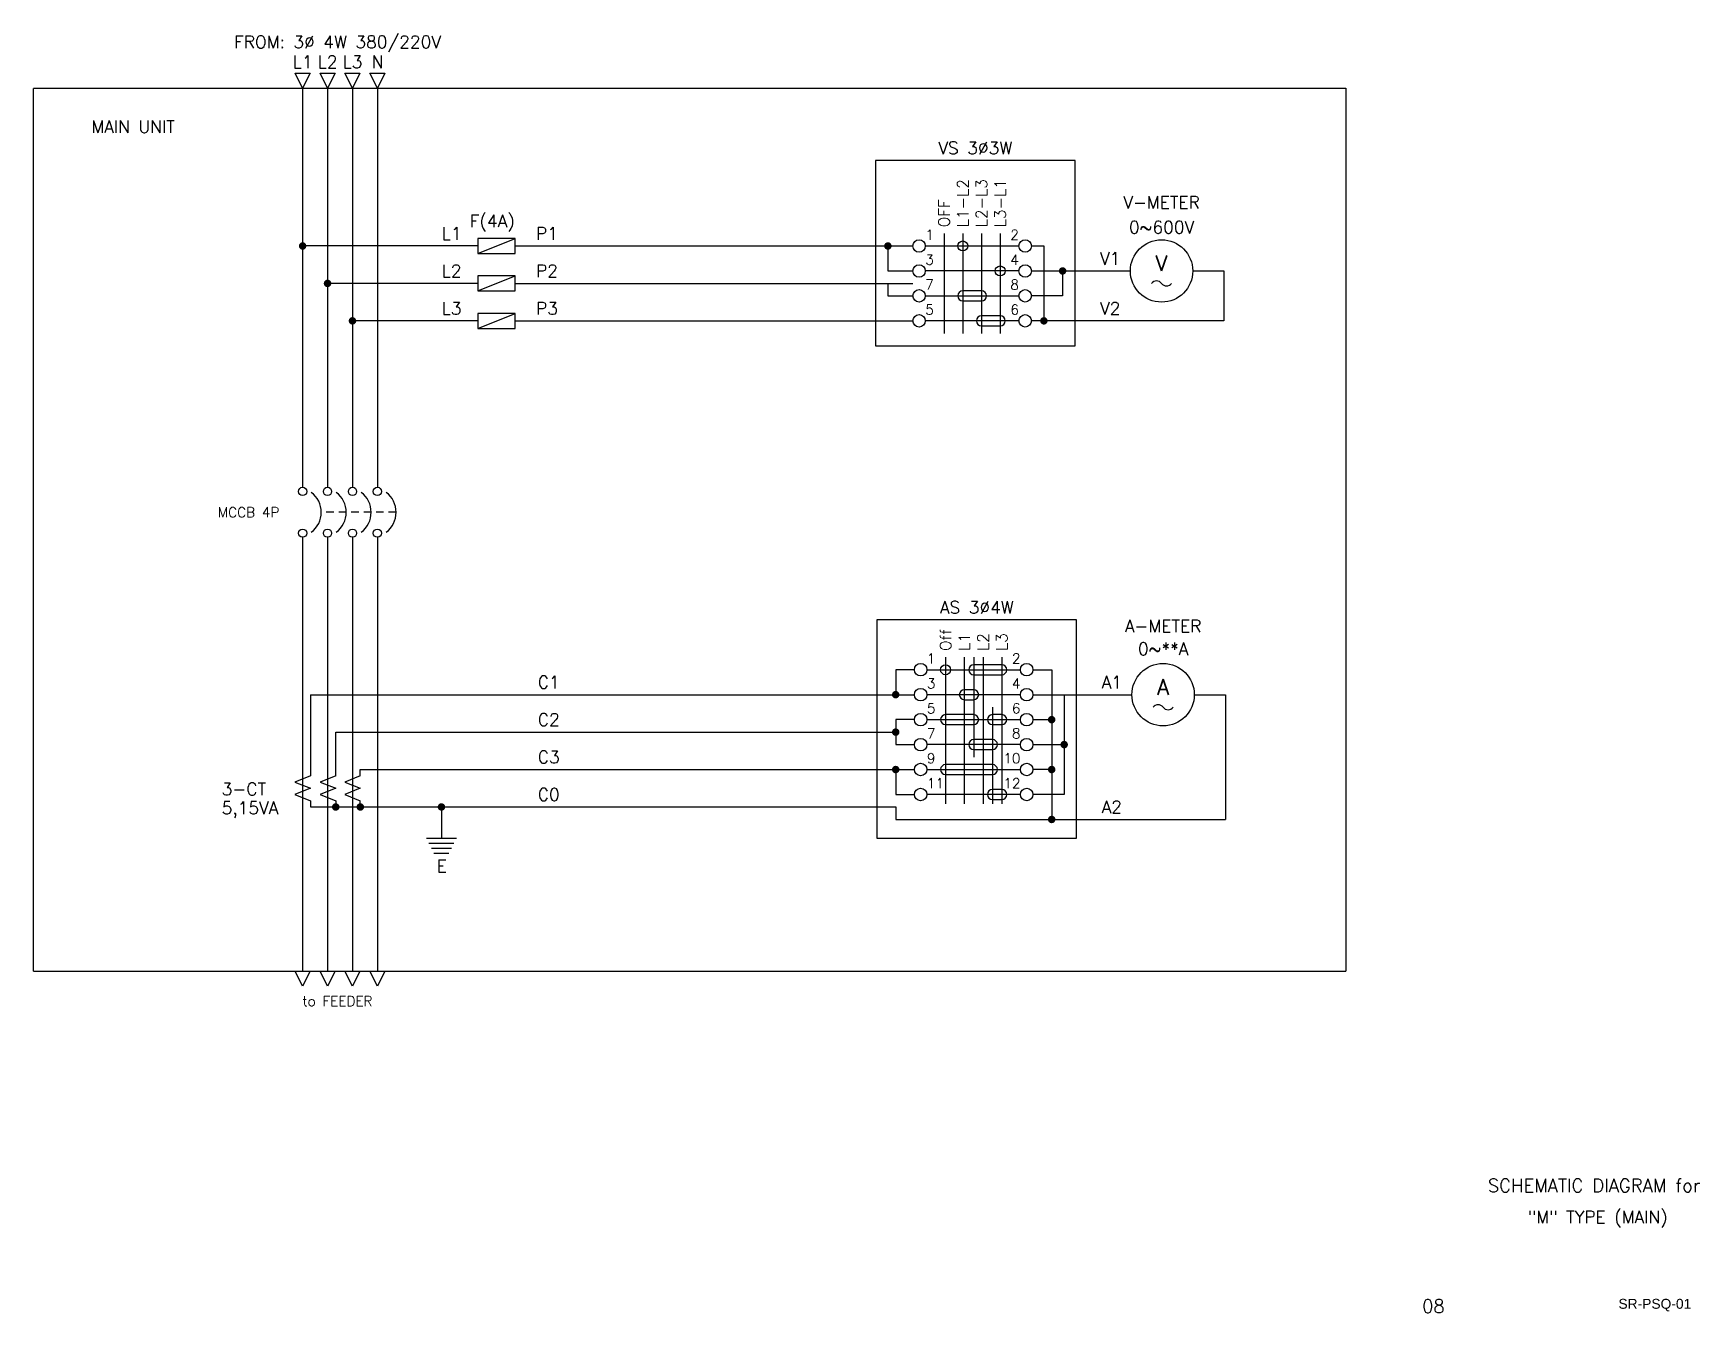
# Model space of a CAD drawing. Header units: millimetres. Extents: x 60229 to 91621, y 21923 to 36546.
# Drawn here: x 61020 to 65186, y 22231 to 25430 of the extents above; entities that cross this region are included whole.
import ezdxf
from ezdxf.enums import TextEntityAlignment as Align

# ---------------------------------------------------------------- set-up
doc = ezdxf.new("R2010")
doc.units = ezdxf.units.MM
doc.linetypes.add('CENTER', pattern=[2, 1.25, -0.25, 0.25, -0.25])
doc.linetypes.add('HIDDEN', pattern=[2.5, 1.5, -1])
doc.styles.add('ROMANCE', font='romans.shx', dxfattribs={"bigfont": 'whgtxt.shx'})
doc.styles.add('ROMANS', font='romans.shx', dxfattribs={"bigfont": 'fhg.shx'})
doc.styles.get("Standard").update_dxf_attribs({"font": 'arial.ttf'})

msp = doc.modelspace()

# ---------------------------------------------------------------- texts
at = {"lineweight": -2}
for s, height, style, p in [('FROM: 3%%C 4W 380/220V', 31.169, 'ROMANS', (61780.5, 25392.4)), ('L1', 31.17, 'ROMANCE', (61693.2, 25342.6)), ('L2', 31.17, 'ROMANCE', (61755.6, 25342.6)), ('L3', 31.17, 'ROMANCE', (61817.9, 25342.6)), ('N', 31.2, 'ROMANCE', (61880.3, 25342.6)), ('MAIN UNIT', 31.17, 'ROMANS', (61269.3, 25180.5)), ('VS 3%%C3W', 31.2, 'ROMANCE', (63374.9, 25127.4)), ('V-METER', 31.2, 'ROMANCE', (63840.7, 24991.4)), ('F(4A)', 31.2, 'ROMANS', (62167.3, 24944.6)), ('0~600V', 31.2, 'ROMANCE', (63840.7, 24929)), ('V', 39, 'ROMANCE', (63840.7, 24835.4)), ('AS 3%%C4W', 31.2, 'ROMANCE', (63378.8, 23978.7)), ('A-METER', 31.2, 'ROMANCE', (63844.6, 23931.9)), ('0~**A', 31.2, 'ROMANCE', (63844.6, 23874.9)), ('A', 39, 'ROMANCE', (63844.6, 23775.9)), ('to FEEDER', 24.94, 'ROMANS', (61780.5, 22997.2)), ('"M" TYPE (MAIN)', 31.169, 'ROMANS', (64931, 22454.3))]:
    msp.add_text(s, height=height, dxfattribs=dict(at, style=style)).set_placement(p, align=Align.CENTER)
at = {"lineweight": -2, "style": 'ROMANCE'}
for s, p in [('L1-L2', (63357.8, 24944.6)), ('L2-L3', (63404.6, 24944.6)), ('L3-L1', (63451.4, 24944.6)), ('OFF', (63311, 24944.6)), ('Off', (63314.9, 23885.1)), ('L1', (63361.7, 23885.1)), ('L2', (63408.5, 23885.1)), ('L3', (63455.3, 23885.1))]:
    msp.add_text(s, height=28.08, rotation=90, dxfattribs=at).set_placement(p)
at = {"lineweight": -2}
for s, height, style, p in [('L1', 31.2, 'ROMANS', (62041, 24913.4)), ('P1', 31.2, 'ROMANS', (62276.7, 24913.4)), ('V1', 31.2, 'ROMANCE', (63686.9, 24851)), ('L2', 31.2, 'ROMANS', (62041, 24819.8)), ('P2', 31.2, 'ROMANS', (62276.7, 24819.8)), ('L3', 31.2, 'ROMANS', (62041, 24726.2)), ('P3', 31.2, 'ROMANS', (62276.7, 24726.2)), ('V2', 31.2, 'ROMANCE', (63686.9, 24726.2)), ('MCCB 4P', 24.94, 'ROMANCE', (61481.3, 24219.5)), ('C1', 31.2, 'ROMANS', (62281.2, 23791.5)), ('A1', 31.2, 'ROMANCE', (63690.8, 23791.5)), ('C2', 31.2, 'ROMANS', (62281.2, 23697.9)), ('C3', 31.2, 'ROMANS', (62281.2, 23604.3)), ('3-CT', 31.2, 'ROMANS', (61490.9, 23524.4)), ('C0', 31.2, 'ROMANS', (62281.2, 23510.7)), ('5,15VA', 31.2, 'ROMANS', (61490.9, 23477.3)), ('A2', 31.2, 'ROMANCE', (63690.8, 23479.5)), ('E', 31.2, 'ROMANS', (62028.3, 23332)), ('08', 32.58, 'ROMANS', (64492.5, 22230.7))]:
    msp.add_text(s, height=height, dxfattribs=dict(at, style=style)).set_placement(p)
at = {"color": 3, "lineweight": -2, "style": 'ROMANS'}
for s, height, p in [('1', 25, (63250.1, 24913.4)), ('3', 25, (63250.1, 24851)), ('7', 25, (63250.1, 24788.6)), ('5', 25, (63250.1, 24726.2)), ('1', 25, (63254, 23853.9)), ('3', 25, (63254, 23791.5)), ('5', 25, (63254, 23729.1)), ('7', 25, (63254, 23666.7)), ('9', 25, (63254, 23604.3)), ('11', 24.96, (63254, 23541.9))]:
    msp.add_text(s, height=height, dxfattribs=at).set_placement(p)
for s, height, p in [('2', 25, (63484.1, 24913.4)), ('4', 25, (63484.1, 24851)), ('8', 25, (63484.1, 24788.6)), ('6', 25, (63484.1, 24726.2)), ('2', 25, (63488, 23853.9)), ('4', 25, (63488, 23791.5)), ('6', 25, (63488, 23729.1)), ('8', 25, (63488, 23666.7)), ('10', 24.96, (63488, 23604.3)), ('12', 24.96, (63488, 23541.9))]:
    msp.add_text(s, height=height, dxfattribs=at).set_placement(p, align=Align.RIGHT)
at = {"color": 7, "lineweight": -2, "style": 'ROMANS'}
msp.add_text('SCHEMATIC DIAGRAM for', height=32.952, dxfattribs=at).set_placement((64922, 22532.2), align=Align.CENTER)
at = {"lineweight": -2}
msp.add_text('SR-PSQ-01', height=24.71, dxfattribs=at).set_placement((64982.9, 22240.5))

# ---------------------------------------------------------------- blocks, each defined once
blk = doc.blocks.new('MCCB-4P')
at = {"color": 3, "linetype": 'HIDDEN'}
blk.add_line((18.75, -5), (3.75, -5), dxfattribs=at)
for centre in [(0, -0.82), (5, -0.82), (10, -0.82), (15, -0.82), (0, -9.18), (5, -9.18), (10, -9.18), (15, -9.18)]:
    blk.add_circle(centre, 0.825)
for centre in [(-1.25, -5), (3.75, -5), (8.75, -5), (13.75, -5)]:
    blk.add_arc(centre, 5, 306.8699, 53.1301)
blk = doc.blocks.new('CT')
for p, q in [((0, 0), (-2.5, -1)), ((-2.5, -1), (0, -2)), ((0, -2), (-2.5, -3)), ((-2.5, -3), (0, -4))]:
    blk.add_line(p, q)
blk = doc.blocks.new('EARTHG')
for p, q in [((-3, 0), (3, 0)), ((-2.5, -1), (2.5, -1)), ((-2, -2), (2, -2)), ((-1.5, -3), (1.5, -3))]:
    blk.add_line(p, q)
blk = doc.blocks.new('FUSE')
at = {"color": 3}
blk.add_line((0, -1.2), (6, 1.2), dxfattribs=at)
for p, q in [((6, 1.2), (0, 1.2)), ((0, 1.2), (0, -1.2)), ((6, -1.2), (6, 1.2)), ((0, -1.2), (6, -1.2))]:
    blk.add_line(p, q)

# ---------------------------------------------------------------- linework, layer by layer
at = {"lineweight": -2}
for p, q in [((61693.2, 25292.7), (61674.5, 25330.1)), ((61674.5, 25330.1), (61712, 25330.1)), ((61712, 25330.1), (61693.2, 25292.7)), ((61736.9, 25330.1), (61774.3, 25330.1)), ((61755.6, 25292.7), (61736.9, 25330.1)), ((61774.3, 25330.1), (61755.6, 25292.7)), ((61817.9, 25292.7), (61799.2, 25330.1)), ((61799.2, 25330.1), (61836.6, 25330.1)), ((61836.6, 25330.1), (61817.9, 25292.7)), ((61880.3, 25292.7), (61861.6, 25330.1)), ((61861.6, 25330.1), (61899, 25330.1)), ((61899, 25330.1), (61880.3, 25292.7)), ((62131.1, 24897.8), (61693.2, 24897.8)), ((62224.7, 24897.8), (63092.3, 24897.8)), ((63092.3, 24897.8), (63218.9, 24897.8)), ((63156.5, 24897.8), (63156.5, 24835.4)), ((63515.3, 24897.8), (63546.5, 24897.8)), ((63546.5, 24897.8), (63546.5, 24710.6)), ((63156.5, 24835.4), (63218.9, 24835.4)), ((63515.3, 24835.4), (63762.7, 24835.4)), ((63593.3, 24835.4), (63593.3, 24773)), ((63918.7, 24835.4), (63996.7, 24835.4)), ((63996.7, 24835.4), (63996.7, 24710.6)), ((62131.1, 24804.2), (61755.6, 24804.2)), ((62224.7, 24804.2), (63092.3, 24804.2)), ((63092.3, 24804.2), (63218.9, 24804.2)), ((63156.5, 24804.2), (63156.5, 24773)), ((63156.5, 24773), (63218.9, 24773)), ((63390.5, 24785.5), (63343.7, 24785.5)), ((63343.7, 24760.6), (63390.5, 24760.6)), ((63593.3, 24773), (63515.3, 24773)), ((62131.1, 24710.6), (61817.9, 24710.6)), ((62224.7, 24710.6), (63092.3, 24710.6)), ((63092.3, 24710.6), (63218.9, 24710.6)), ((63437.3, 24723.1), (63390.5, 24723.1)), ((63996.7, 24710.6), (63515.3, 24710.6)), ((63390.5, 24698.2), (63437.3, 24698.2)), ((63222.8, 23838.3), (63176, 23838.3)), ((63176, 23838.3), (63176, 23775.9)), ((63441.2, 23850.8), (63371, 23850.8)), ((63519.2, 23838.3), (63566, 23838.3)), ((63566, 23838.3), (63566, 23463.9)), ((63371, 23825.8), (63441.2, 23825.8)), ((61712.7, 23775.9), (61712.7, 23573.1)), ((63111.8, 23775.9), (63222.8, 23775.9)), ((63371, 23788.4), (63347.6, 23788.4)), ((63347.6, 23763.4), (63371, 23763.4)), ((63519.2, 23775.9), (63766.6, 23775.9)), ((63597.2, 23775.9), (63597.2, 23526.3)), ((63922.6, 23775.9), (64000.6, 23775.9)), ((64000.6, 23775.9), (64000.6, 23463.9)), ((63222.8, 23713.5), (63176, 23713.5)), ((63176, 23713.5), (63176, 23651.1)), ((63371, 23726), (63300.8, 23726)), ((63441.2, 23726), (63417.8, 23726)), ((63519.2, 23713.5), (63566, 23713.5)), ((61776.1, 23573.1), (61776.1, 23682.3)), ((61776.1, 23682.3), (63111.8, 23682.3)), ((63111.8, 23682.3), (63176, 23682.3)), ((63300.8, 23701), (63371, 23701)), ((63417.8, 23663.6), (63371, 23663.6)), ((63417.8, 23701), (63441.2, 23701)), ((63176, 23651.1), (63222.8, 23651.1)), ((63371, 23638.6), (63417.8, 23638.6)), ((63519.2, 23651.1), (63597.2, 23651.1)), ((61837.4, 23573.1), (61837.4, 23588.7)), ((61837.4, 23588.7), (63111.8, 23588.7)), ((63111.8, 23588.7), (63222.8, 23588.7)), ((63176, 23588.7), (63176, 23526.3)), ((63417.8, 23601.2), (63300.8, 23601.2)), ((63566, 23588.7), (63519.2, 23588.7)), ((63300.8, 23576.2), (63417.8, 23576.2)), ((63441.2, 23538.8), (63417.8, 23538.8)), ((61712.7, 23510.7), (61712.7, 23495.1)), ((61776.1, 23510.7), (61776.1, 23495.1)), ((61837.4, 23495.1), (61837.4, 23510.7)), ((63176, 23526.3), (63222.8, 23526.3)), ((63417.8, 23513.8), (63441.2, 23513.8)), ((63597.2, 23526.3), (63519.2, 23526.3)), ((61712.7, 23495.1), (63111.8, 23495.1)), ((62040.3, 23495.1), (62040.3, 23417.1)), ((63111.8, 23495.1), (63176, 23495.1)), ((63176, 23495.1), (63176, 23463.9)), ((63176, 23463.9), (64000.6, 23463.9)), ((61693.2, 23047.1), (61674.5, 23084.5)), ((61674.5, 23084.5), (61712, 23084.5)), ((61712, 23084.5), (61693.2, 23047.1)), ((61736.9, 23084.5), (61774.3, 23084.5)), ((61755.6, 23047.1), (61736.9, 23084.5)), ((61774.3, 23084.5), (61755.6, 23047.1)), ((61799.2, 23084.5), (61836.6, 23084.5)), ((61817.9, 23047.1), (61799.2, 23084.5)), ((61836.6, 23084.5), (61817.9, 23047.1)), ((61880.3, 23047.1), (61861.6, 23084.5)), ((61861.6, 23084.5), (61899, 23084.5)), ((61899, 23084.5), (61880.3, 23047.1))]:
    msp.add_line(p, q, dxfattribs=at)
at = {"color": 3, "linetype": 'CENTER', "lineweight": -2}
for p, q in [((61020, 25292.7), (64301.4, 25292.7)), ((61020, 23084.5), (61020, 25292.7)), ((64301.4, 25292.7), (64301.4, 23084.5)), ((63624.5, 25111.8), (63125.3, 25111.8)), ((63125.3, 25111.8), (63125.3, 24648.2)), ((63624.5, 24648.2), (63624.5, 25111.8)), ((63125.3, 24648.2), (63624.5, 24648.2)), ((63129.2, 23963.1), (63129.2, 23417.1)), ((63628.4, 23963.1), (63129.2, 23963.1)), ((63628.4, 23417.1), (63628.4, 23963.1)), ((63129.2, 23417.1), (63628.4, 23417.1)), ((61020, 23084.5), (64301.4, 23084.5))]:
    msp.add_line(p, q, dxfattribs=at)
at = {"color": 4, "lineweight": -2}
for p, q in [((61693.2, 25292.7), (61693.2, 24294.3)), ((61755.6, 25292.7), (61755.6, 24294.3)), ((61817.9, 25292.7), (61817.9, 24294.3)), ((61880.3, 25292.7), (61880.3, 24294.3)), ((61693.2, 24169.6), (61693.2, 23084.5)), ((61755.6, 24169.6), (61755.6, 23084.5)), ((61817.9, 24169.6), (61817.9, 23084.5)), ((61880.3, 24169.6), (61880.3, 23084.5))]:
    msp.add_line(p, q, dxfattribs=at)
at = {"color": 7, "lineweight": -2}
for p, q in [((63296.9, 24929), (63296.9, 24679.4)), ((63343.7, 24929), (63343.7, 24679.4)), ((63390.5, 24929), (63390.5, 24679.4)), ((63437.3, 24929), (63437.3, 24679.4)), ((63300.8, 23869.5), (63300.8, 23502.9)), ((63347.6, 23869.5), (63347.6, 23502.9)), ((63394.4, 23869.5), (63394.4, 23502.9)), ((63441.2, 23869.5), (63441.2, 23502.9)), ((61712.7, 23775.9), (63111.8, 23775.9))]:
    msp.add_line(p, q, dxfattribs=at)
at = {"color": 3, "lineweight": -2}
for p, q in [((63250.1, 24897.8), (63484.1, 24897.8)), ((63484.1, 24835.4), (63250.1, 24835.4)), ((63250.1, 24773), (63484.1, 24773)), ((63484.1, 24710.6), (63250.1, 24710.6)), ((63254, 23838.3), (63488, 23838.3)), ((63488, 23775.9), (63254, 23775.9)), ((63254, 23713.5), (63488, 23713.5)), ((63488, 23651.1), (63254, 23651.1)), ((63254, 23588.7), (63488, 23588.7)), ((63488, 23526.3), (63254, 23526.3))]:
    msp.add_line(p, q, dxfattribs=at)
at = {"color": 8, "lineweight": -2}
for p, q in [((63371, 23869.5), (63371, 23619.9)), ((63417.8, 23744.7), (63417.8, 23502.9))]:
    msp.add_line(p, q, dxfattribs=at)
at = {"color": 4, "lineweight": -2, "const_width": 9.36}
for points in [[(61688.6, 24897.8, 1), (61697.9, 24897.8, 1)], [(61750.9, 24804.2, 1), (61760.3, 24804.2, 1)], [(61813.2, 24710.6, 1), (61822.6, 24710.6, 1)]]:
    msp.add_lwpolyline(points, format="xyb", close=True, dxfattribs=at)
at = {"lineweight": -2, "const_width": 9.36}
for points in [[(63151.9, 24897.8, 1), (63161.2, 24897.8, 1)], [(63588.7, 24835.4, 1), (63598, 24835.4, 1)], [(63541.9, 24710.6, 1), (63551.2, 24710.6, 1)], [(63171.4, 23775.9, 1), (63180.7, 23775.9, 1)], [(63561.4, 23713.5, 1), (63570.7, 23713.5, 1)], [(63171.4, 23682.3, 1), (63180.7, 23682.3, 1)], [(63592.6, 23651.1, 1), (63601.9, 23651.1, 1)], [(63171.4, 23588.7, 1), (63180.7, 23588.7, 1)], [(63561.4, 23588.7, 1), (63570.7, 23588.7, 1)], [(61771.4, 23495.1, 1), (61780.8, 23495.1, 1)], [(61832.7, 23495.1, 1), (61842.1, 23495.1, 1)], [(62035.7, 23495.1, 1), (62045, 23495.1, 1)], [(63561.4, 23463.9, 1), (63570.7, 23463.9, 1)]]:
    msp.add_lwpolyline(points, format="xyb", close=True, dxfattribs=at)
at = {"lineweight": -2}
for centre, radius in [((63234.5, 24897.8), 15.6), ((63499.7, 24897.8), 15.6), ((63840.7, 24835.4), 78), ((63343.7, 24897.8), 12.5), ((63234.5, 24835.4), 15.6), ((63437.3, 24835.4), 12.5), ((63499.7, 24835.4), 15.6), ((63234.5, 24773), 15.6), ((63499.7, 24773), 15.6), ((63234.5, 24710.6), 15.6), ((63499.7, 24710.6), 15.6), ((63238.4, 23838.3), 15.6), ((63300.8, 23838.3), 12.5), ((63503.6, 23838.3), 15.6), ((63844.6, 23775.9), 78), ((63238.4, 23775.9), 15.6), ((63503.6, 23775.9), 15.6), ((63238.4, 23713.5), 15.6), ((63503.6, 23713.5), 15.6), ((63238.4, 23651.1), 15.6), ((63503.6, 23651.1), 15.6), ((63238.4, 23588.7), 15.6), ((63503.6, 23588.7), 15.6), ((63238.4, 23526.3), 15.6), ((63503.6, 23526.3), 15.6)]:
    msp.add_circle(centre, radius, dxfattribs=at)
for centre, radius, start, end in [((63828.2, 24794.9), 15.6, 36.8699, 143.1301), ((63853.2, 24813.6), 15.6, 216.8699, 323.1301), ((63343.7, 24773), 12.5, 90, 270), ((63390.5, 24773), 12.5, 270, 90), ((63390.5, 24710.6), 12.5, 90, 270), ((63437.3, 24710.6), 12.5, 270, 90), ((63371, 23838.3), 12.5, 90, 270), ((63441.2, 23838.3), 12.5, 270, 90), ((63347.6, 23775.9), 12.5, 90, 270), ((63371, 23775.9), 12.5, 270, 90), ((63832.1, 23735.3), 15.6, 36.8699, 143.1301), ((63300.8, 23713.5), 12.5, 90, 270), ((63371, 23713.5), 12.5, 270, 90), ((63417.8, 23713.5), 12.5, 90, 270), ((63441.2, 23713.5), 12.5, 270, 90), ((63857.1, 23754), 15.6, 216.8699, 323.1301), ((63371, 23651.1), 12.5, 90, 270), ((63417.8, 23651.1), 12.5, 270, 90), ((63300.8, 23588.7), 12.5, 90, 270), ((63417.8, 23588.7), 12.5, 270, 90), ((63417.8, 23526.3), 12.5, 90, 270), ((63441.2, 23526.3), 12.5, 270, 90)]:
    msp.add_arc(centre, radius, start, end, dxfattribs=at)

# ---------------------------------------------------------------- block references
for name, p, xscale, yscale, zscale in [('FUSE', (62131.1, 24897.8), 15.6, 15.6, 15.6), ('FUSE', (62131.1, 24804.2), 15.6, 15.6, 15.6), ('FUSE', (62131.1, 24710.6), 15.6, 15.6, 15.6), ('MCCB-4P', (61693.2, 24294.3), 12.4676560361321, 12.4676560361321, 12.4676560361321), ('CT', (61712.7, 23573.1), 15.6, 15.6, 15.6), ('CT', (61776.1, 23573.1), 15.6, 15.6, 15.6), ('CT', (61837.4, 23573.1), 15.6, 15.6, 15.6), ('EARTHG', (62040.3, 23417.1), 12.48000000000018, 12.48000000000018, 12.48000000000018)]:
    msp.add_blockref(name, p, dxfattribs=dict(at, xscale=xscale, yscale=yscale, zscale=zscale))

msp.set_redraw_order([(e.dxf.handle, doc.entitydb.next_handle()) for e in msp.query("TEXT MTEXT ATTDEF DIMENSION ARC_DIMENSION")])  # texts and dimensions are drawn at this point

doc.saveas('drawing.dxf')
